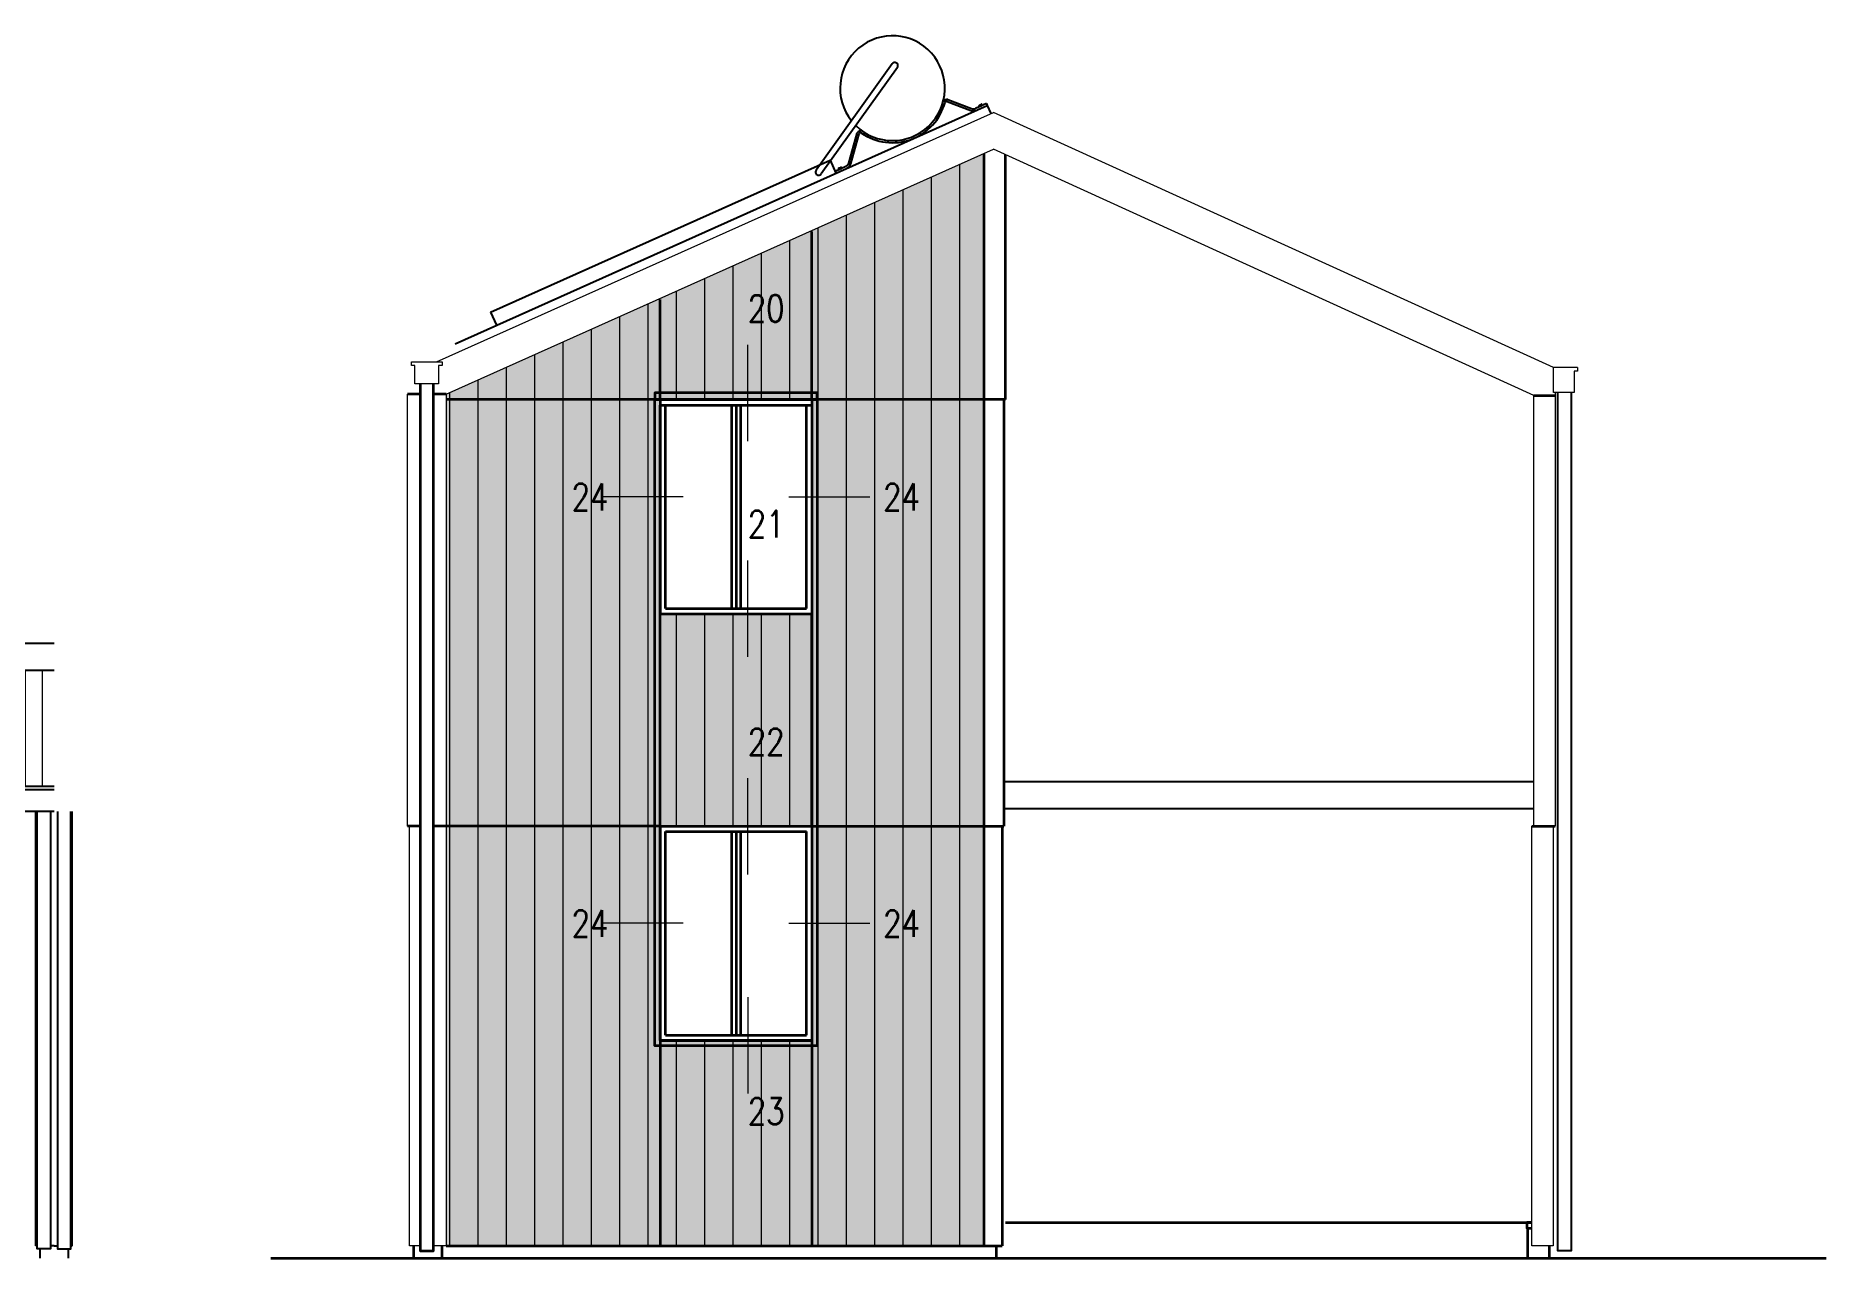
# Model space of a CAD drawing. Header units: metres. Extents: x -2 to 690, y -116 to 73.
# Drawn here: x 135.38 to 145.41, y 28.53 to 35.38 of the extents above; entities that cross this region are included whole.
import ezdxf

# ---------------------------------------------------------------- set-up
doc = ezdxf.new("R2010")
doc.units = ezdxf.units.M
doc.header["$LTSCALE"] = 5
doc.header["$MEASUREMENT"] = 0
for name, color, linetype, lineweight in [('A-ANNO-SYMB', 3, 'Continuous', 18), ('A-ANNO-TEXT', 3, 'Continuous', 18), ('A-ELEV-MBE1', 7, 'Continuous', 35), ('A-ELEV-MBE2', 4, 'Continuous', 25), ('A-ELEV-PATT', 8, 'Continuous', 18)]:
    doc.layers.add(name, color=color, linetype=linetype, lineweight=lineweight)
doc.styles.add('E-ROMANS', font='romans.shx', dxfattribs={"width": 0.8})
pattern_1 = [(90, (-326.16765, 42.12212), (-0.15875, 1e-17), [])]

msp = doc.modelspace()

# ---------------------------------------------------------------- texts
at = {"layer": 'A-ANNO-TEXT', "char_height": 0.15, "style": 'E-ROMANS'}
for s, insert, attachment_point in [('20', (139.3698, 33.9286), 1), ('24', (138.3826, 32.8724), 1), ('24', (140.3345, 32.8724), 3), ('21', (139.3698, 32.7206), 1), ('22', (139.3698, 31.5006), 1), ('24', (138.3826, 30.4824), 1), ('24', (140.3345, 30.4824), 3), ('23', (139.3698, 29.2811), 7)]:
    msp.add_mtext(s, dxfattribs=dict(at, insert=insert, attachment_point=attachment_point))

# ---------------------------------------------------------------- hatches: boundary and pattern name
at = {"layer": 'A-ELEV-PATT'}
h = msp.add_hatch(color=256, dxfattribs=at)
h.paths.add_polyline_path([(140.6949, 34.7224), (137.6789, 33.3727), (137.6789, 33.3426), (140.6949, 33.3426)])
h.paths.add_polyline_path([(138.8789, 33.3426), (137.6789, 33.3426), (137.6789, 30.9526), (138.8789, 30.9526), (138.8789, 32.1426)])
h.paths.add_polyline_path([(140.6949, 33.3426), (139.7289, 33.3426), (139.7289, 32.1426), (139.7289, 30.9526), (140.6949, 30.9526), (140.6949, 30.9526)])
h.paths.add_polyline_path([(140.6949, 30.9526), (139.7289, 30.9526), (139.7289, 29.7526), (139.7289, 28.6026), (140.6949, 28.6026)])
h.paths.add_polyline_path([(139.7289, 29.7526), (138.8789, 29.7526), (138.8789, 28.6026), (139.7289, 28.6026)])
h.paths.add_polyline_path([(138.8789, 29.7526), (138.8789, 30.9526), (137.6789, 30.9526), (137.6789, 28.6026), (138.8789, 28.6026)])
h = msp.add_hatch(dxfattribs=at)
h.set_pattern_fill('LINE', color=256, scale=0.05, angle=90, style=0)
h.set_pattern_definition(pattern_1)
h.paths.add_polyline_path([(140.6949, 34.7224), (137.6789, 33.3727), (137.6789, 33.3426), (140.6949, 33.3426)])
h.paths.add_polyline_path([(138.8789, 33.3426), (137.6789, 33.3426), (137.6789, 30.9526), (138.8789, 30.9526), (138.8789, 32.1426)])
h.paths.add_polyline_path([(140.6949, 33.3426), (139.7289, 33.3426), (139.7289, 32.1426), (139.7289, 30.9526), (140.6949, 30.9526), (140.6949, 30.9526)])
h.paths.add_polyline_path([(140.6949, 30.9526), (139.7289, 30.9526), (139.7289, 29.7526), (139.7289, 28.6026), (140.6949, 28.6026)])
h.paths.add_polyline_path([(139.7289, 29.7526), (138.8789, 29.7526), (138.8789, 28.6026), (139.7289, 28.6026)])
h.paths.add_polyline_path([(138.8789, 29.7526), (138.8789, 30.9526), (137.6789, 30.9526), (137.6789, 28.6026), (138.8789, 28.6026)])
for color, points in [(256, [(138.8489, 33.3426), (139.7589, 33.3426), (139.7589, 33.3806), (138.8489, 33.3806)]), (252, [(139.7289, 32.1426), (138.8789, 32.1426), (138.8789, 30.9526), (139.7289, 30.9526)])]:
    msp.add_hatch(color=color, dxfattribs=at).paths.add_polyline_path(points)
h = msp.add_hatch(color=252, dxfattribs=at)
h.paths.add_polyline_path([(139.7589, 33.3426), (139.7289, 33.3426), (139.7289, 32.1426), (139.7289, 30.9526), (139.7589, 30.9526)])
h.paths.add_polyline_path([(139.7589, 30.9526), (139.7289, 30.9526), (139.7289, 29.7526), (139.7289, 29.7226), (139.7589, 29.7226)])
h.paths.add_polyline_path([(139.7289, 29.7526), (138.8789, 29.7526), (138.8789, 29.7226), (139.7289, 29.7226)])
h.paths.add_polyline_path([(138.8789, 30.9526), (138.8489, 30.9526), (138.8489, 29.7226), (138.8789, 29.7226), (138.8789, 29.7526)])
h.paths.add_polyline_path([(138.8789, 32.1426), (138.8789, 33.3426), (138.8489, 33.3426), (138.8489, 30.9526), (138.8789, 30.9526)])
h = msp.add_hatch(dxfattribs=at)
h.set_pattern_fill('LINE', color=256, scale=0.05, angle=90, style=0)
h.set_pattern_definition(pattern_1)
h.paths.add_polyline_path([(139.7289, 32.1426), (138.8789, 32.1426), (138.8789, 30.9526), (139.7289, 30.9526)])
h = msp.add_hatch(dxfattribs=at)
h.set_pattern_fill('LINE', color=256, scale=0.03, angle=90, style=0)
h.set_pattern_definition([(90, (-382.93302, 42.12212), (-0.09525, 6e-18), [])])
h.paths.add_polyline_path([(135.4821, 31.8259), (132.4011, 31.8259), (132.4011, 31.1757), (135.4821, 31.1757)])

# ---------------------------------------------------------------- linework, layer by layer
at = {"layer": 'A-ANNO-SYMB'}
for p, q in [((137.4628, 30.9526), (137.4628, 33.3727)), ((137.6789, 33.3727), (137.6789, 30.9526)), ((143.7749, 30.9526), (143.7749, 33.3665)), ((143.8949, 33.383), (143.8949, 30.9526)), ((137.6789, 30.9526), (137.6789, 28.6026)), ((143.7629, 28.6026), (143.7629, 30.9526)), ((143.883, 30.9526), (143.883, 28.6026)), ((137.5334, 28.6026), (137.4748, 28.6026)), ((137.6789, 28.6026), (137.6084, 28.6026))]:
    msp.add_line(p, q, dxfattribs=at)
for points in [[(137.6247, 33.5544), (140.747, 34.9517)], [(143.8849, 33.523), (140.747, 34.9517)], [(137.6789, 33.3727), (140.7463, 34.7454)], [(143.7749, 33.3665), (140.7463, 34.7454)], [(144.0199, 33.523), (144.0199, 33.503), (143.9999, 33.503), (143.9999, 33.383), (143.8849, 33.383), (143.8849, 33.523)], [(144.0199, 33.523), (143.8849, 33.523)], [(137.4748, 28.6026), (137.4748, 30.9526)], [(143.883, 28.6026), (143.7629, 28.6026)]]:
    msp.add_lwpolyline(points, dxfattribs=at)
msp.add_lwpolyline([(137.4849, 33.5544), (137.6569, 33.5544), (137.6569, 33.5344), (137.6369, 33.5344), (137.6369, 33.4306), (137.5049, 33.4306), (137.5049, 33.5344), (137.4849, 33.5344)], close=True, dxfattribs=at)
at = {"layer": 'A-ANNO-TEXT'}
for p, q in [((139.3698, 33.1098), (139.3698, 33.6502)), ((139.3698, 31.9018), (139.3698, 32.4422)), ((139.3698, 30.6818), (139.3698, 31.2222)), ((139.3698, 29.9952), (139.3698, 29.4548))]:
    msp.add_line(p, q, dxfattribs=at)
for points in [[(139.0076, 32.7987), (138.5547, 32.7987)], [(139.6003, 32.7987), (140.0532, 32.7987)], [(139.0076, 30.4087), (138.5547, 30.4087)], [(139.6003, 30.4087), (140.0532, 30.4087)]]:
    msp.add_lwpolyline(points, dxfattribs=at)
at = {"layer": 'A-ELEV-MBE1'}
for p, q in [((140.6949, 30.9526), (140.6949, 34.7224)), ((139.7289, 33.3426), (139.7289, 34.2847)), ((138.8789, 33.3426), (138.8789, 33.9043)), ((137.5334, 33.3727), (137.4623, 33.3727)), ((137.5334, 33.3727), (137.4628, 33.3727)), ((137.6789, 33.3727), (137.6084, 33.3727)), ((137.6789, 33.3727), (137.6084, 33.3727)), ((140.8149, 33.3426), (137.6789, 33.3426)), ((138.8789, 33.3426), (138.8789, 32.1426)), ((138.8789, 33.3426), (139.7289, 33.3426)), ((138.9089, 33.3126), (139.6989, 33.3126)), ((138.9089, 32.1726), (138.9089, 33.3126)), ((139.2789, 33.3126), (139.2789, 32.1726)), ((139.3039, 33.3126), (139.3039, 32.1726)), ((139.3289, 33.3126), (139.3289, 32.1726)), ((139.6989, 32.1726), (139.6989, 33.3126)), ((139.7289, 33.3426), (139.7289, 32.1426)), ((140.8049, 33.3426), (140.8049, 30.9526)), ((143.7749, 33.3665), (143.8949, 33.3665)), ((138.8789, 32.1426), (139.7289, 32.1426)), ((138.8789, 30.9526), (138.8789, 32.1426)), ((138.9089, 32.1726), (139.6989, 32.1726)), ((139.7289, 30.9526), (139.7289, 32.1426)), ((137.5334, 30.9526), (137.4628, 30.9526)), ((138.8789, 30.9526), (137.6084, 30.9526)), ((138.8789, 30.9526), (138.8789, 29.7526)), ((138.8789, 30.9526), (139.7289, 30.9526)), ((138.9089, 30.9226), (139.6989, 30.9226)), ((138.9089, 29.7826), (138.9089, 30.9226)), ((139.2789, 30.9226), (139.2789, 29.7826)), ((139.3039, 30.9226), (139.3039, 29.7826)), ((139.3289, 30.9226), (139.3289, 29.7826)), ((139.6989, 29.7826), (139.6989, 30.9226)), ((139.7289, 30.9526), (139.7289, 29.7526)), ((139.7289, 30.9526), (140.8049, 30.9526)), ((140.6949, 28.6026), (140.6949, 30.9526)), ((140.7949, 30.9526), (140.7949, 28.6026)), ((143.7629, 30.9526), (143.8949, 30.9526)), ((138.8789, 29.7526), (139.7289, 29.7526)), ((138.8789, 29.7526), (138.8789, 28.6026)), ((138.9089, 29.7826), (139.6989, 29.7826)), ((139.7289, 29.7526), (139.7289, 28.6026)), ((140.8149, 28.7326), (143.7409, 28.7326)), ((137.4969, 28.6026), (137.4969, 28.5326)), ((137.6569, 28.5326), (137.6569, 28.6026)), ((137.6789, 28.6026), (140.7949, 28.6026))]:
    msp.add_line(p, q, dxfattribs=at)
for points in [[(140.8149, 33.3426), (140.8149, 34.7142)], [(137.5334, 33.4306), (137.5334, 28.5738), (137.6084, 28.5738), (137.6084, 33.4306)], [(143.7629, 28.7326), (143.7347, 28.7326), (143.7347, 28.7014), (143.7629, 28.7014)], [(143.7409, 28.7326), (143.7629, 28.7326)], [(143.7409, 28.5326), (143.7409, 28.7014)], [(140.7639, 28.5326), (140.7639, 28.6026)], [(143.8609, 28.6026), (143.8609, 28.5326)], [(136.697, 28.5326), (145.4131, 28.5326)]]:
    msp.add_lwpolyline(points, dxfattribs=at)
for points in [[(138.8489, 33.3426), (139.7589, 33.3426), (139.7589, 33.3806), (138.8489, 33.3806)], [(138.8489, 33.3426), (139.7589, 33.3426), (139.7589, 29.7226), (138.8489, 29.7226)], [(138.8789, 33.3126), (139.7289, 33.3126), (139.7289, 29.7526), (138.8789, 29.7526)]]:
    msp.add_lwpolyline(points, close=True, dxfattribs=at)
at = {"layer": 'A-ELEV-MBE2'}
for p, q in [((140.1793, 35.2243), (139.7526, 34.628)), ((140.2081, 35.2032), (139.7815, 34.6071)), ((140.4913, 35.0237), (140.6233, 34.9734)), ((140.4872, 35.0129), (140.6192, 34.9625)), ((140.7072, 35.0013), (140.6461, 34.974)), ((140.6692, 34.985), (140.6667, 34.9907)), ((140.6669, 34.9914), (140.6803, 34.9974)), ((140.6722, 34.9863), (140.6697, 34.992)), ((140.6781, 34.9958), (140.6806, 34.99)), ((140.681, 34.9971), (140.6836, 34.9914)), ((140.7072, 35.0013), (140.7119, 34.9908)), ((139.9357, 34.6677), (139.9833, 34.8353)), ((139.9469, 34.6646), (139.9946, 34.8322)), ((139.9192, 34.6487), (139.8589, 34.6217)), ((139.8589, 34.6217), (139.8636, 34.6111)), ((139.8816, 34.6325), (139.8791, 34.6382)), ((139.8794, 34.6389), (139.8927, 34.6449)), ((139.8846, 34.6338), (139.8821, 34.6395)), ((139.8905, 34.6433), (139.893, 34.6376)), ((139.8935, 34.6446), (139.896, 34.6389)), ((135.4821, 31.1757), (132.4011, 31.1757)), ((135.4821, 31.1557), (132.4011, 31.1557)), ((140.8049, 31.2026), (143.7749, 31.2026)), ((135.4821, 31.0357), (132.4011, 31.0357)), ((140.8049, 31.0526), (143.7749, 31.0526)), ((135.3871, 30.9526), (135.3801, 30.9526)), ((135.5771, 30.9526), (135.5841, 30.9526)), ((135.3871, 28.6026), (135.3801, 28.6026)), ((135.4821, 28.6026), (135.4621, 28.6026)), ((135.4821, 28.6026), (135.5021, 28.6026)), ((135.5771, 28.6026), (135.5841, 28.6026)), ((135.4021, 28.5847), (135.4021, 28.5326)), ((135.5621, 28.5847), (135.5621, 28.5326))]:
    msp.add_line(p, q, dxfattribs=at)
for points in [[(137.7294, 33.656), (140.7119, 34.9908)], [(140.7119, 34.9908), (140.7323, 34.9451)], [(137.9286, 33.8328), (139.8309, 34.6841)], [(139.8309, 34.6841), (139.8636, 34.6111)], [(137.9286, 33.8328), (137.9613, 33.7598)], [(143.9837, 33.383), (143.9837, 28.5738), (143.9087, 28.5738), (143.9087, 33.383)], [(135.4821, 31.9759), (132.4011, 31.9759)], [(135.4821, 31.8259), (132.4011, 31.8259)], [(135.3801, 28.6026), (135.3801, 31.0357)], [(135.3801, 30.9856), (135.3801, 31.0357)], [(135.4621, 31.0357), (135.4621, 28.5847), (135.3871, 28.5847), (135.3871, 31.0357)], [(135.5021, 31.0357), (135.5021, 28.5847), (135.5771, 28.5847), (135.5771, 31.0357)], [(135.5841, 28.6026), (135.5841, 31.0357)], [(135.5841, 30.9856), (135.5841, 31.0357)]]:
    msp.add_lwpolyline(points, dxfattribs=at)
for centre, radius, start, end in [((140.1807, 35.0874), 0.2936, 225.56838, 218.43727), ((140.1937, 35.2138), 0.0178, 323.50184, 144.71841), ((140.4839, 35.0043), 0.0208, 69.11012, 160.19507), ((140.1807, 35.0874), 0.3052, 235.35032, 344.88562), ((140.4839, 35.0043), 0.00927, 69.13934, 157.43176), ((140.6339, 35.0012), 0.0414, 249.11012, 294.11012), ((140.6339, 35.0012), 0.0298, 249.11012, 294.11012), ((140.6672, 34.9909), 0.000537, 114.11012, 204.11012), ((140.6692, 34.9918), 0.000537, 24.11012, 114.11012), ((140.6697, 34.9852), 0.000537, 204.11012, 294.11012), ((140.6702, 34.9922), 0.000537, 114.11012, 204.11012), ((140.6717, 34.9861), 0.000537, 294.11012, 24.11012), ((140.6727, 34.9865), 0.000537, 204.11012, 294.11012), ((140.6776, 34.9955), 0.000537, 24.11012, 114.11012), ((140.6785, 34.996), 0.000537, 114.11012, 204.11012), ((140.6805, 34.9969), 0.000537, 24.11012, 114.11012), ((140.6801, 34.9898), 0.000537, 294.11012, 24.11012), ((140.6811, 34.9903), 0.000537, 204.11012, 294.11012), ((140.6831, 34.9912), 0.000537, 294.11012, 24.11012), ((140.0029, 34.8281), 0.0208, 59.88941, 159.99153), ((140.0029, 34.8281), 0.00926, 62.30828, 153.62295), ((139.7671, 34.6176), 0.0178, 144.11012, 325.07999), ((139.8796, 34.6384), 0.000537, 114.11012, 204.11012), ((139.8816, 34.6393), 0.000537, 24.11012, 114.11012), ((139.8821, 34.6327), 0.000537, 204.11012, 294.11012), ((139.8826, 34.6397), 0.000537, 114.11012, 204.11012), ((139.8841, 34.6336), 0.000537, 294.11012, 24.11012), ((139.8851, 34.634), 0.000537, 204.11012, 294.11012), ((139.89, 34.6431), 0.000537, 24.11012, 114.11012), ((139.891, 34.6435), 0.000537, 114.11012, 204.11012), ((139.893, 34.6444), 0.000537, 24.11012, 114.11012), ((139.8925, 34.6374), 0.000537, 294.11012, 24.11012), ((139.8935, 34.6378), 0.000537, 204.11012, 294.11012), ((139.8955, 34.6387), 0.000537, 294.11012, 24.11012), ((139.9071, 34.6759), 0.0298, 294.11012, 344.11012), ((139.9071, 34.6759), 0.0414, 294.11012, 344.11012)]:
    msp.add_arc(centre, radius, start, end, dxfattribs=at)

msp.set_redraw_order([(e.dxf.handle, doc.entitydb.next_handle()) for e in msp.query("TEXT MTEXT ATTDEF DIMENSION ARC_DIMENSION")])  # texts and dimensions are drawn at this point

doc.saveas('drawing.dxf')
